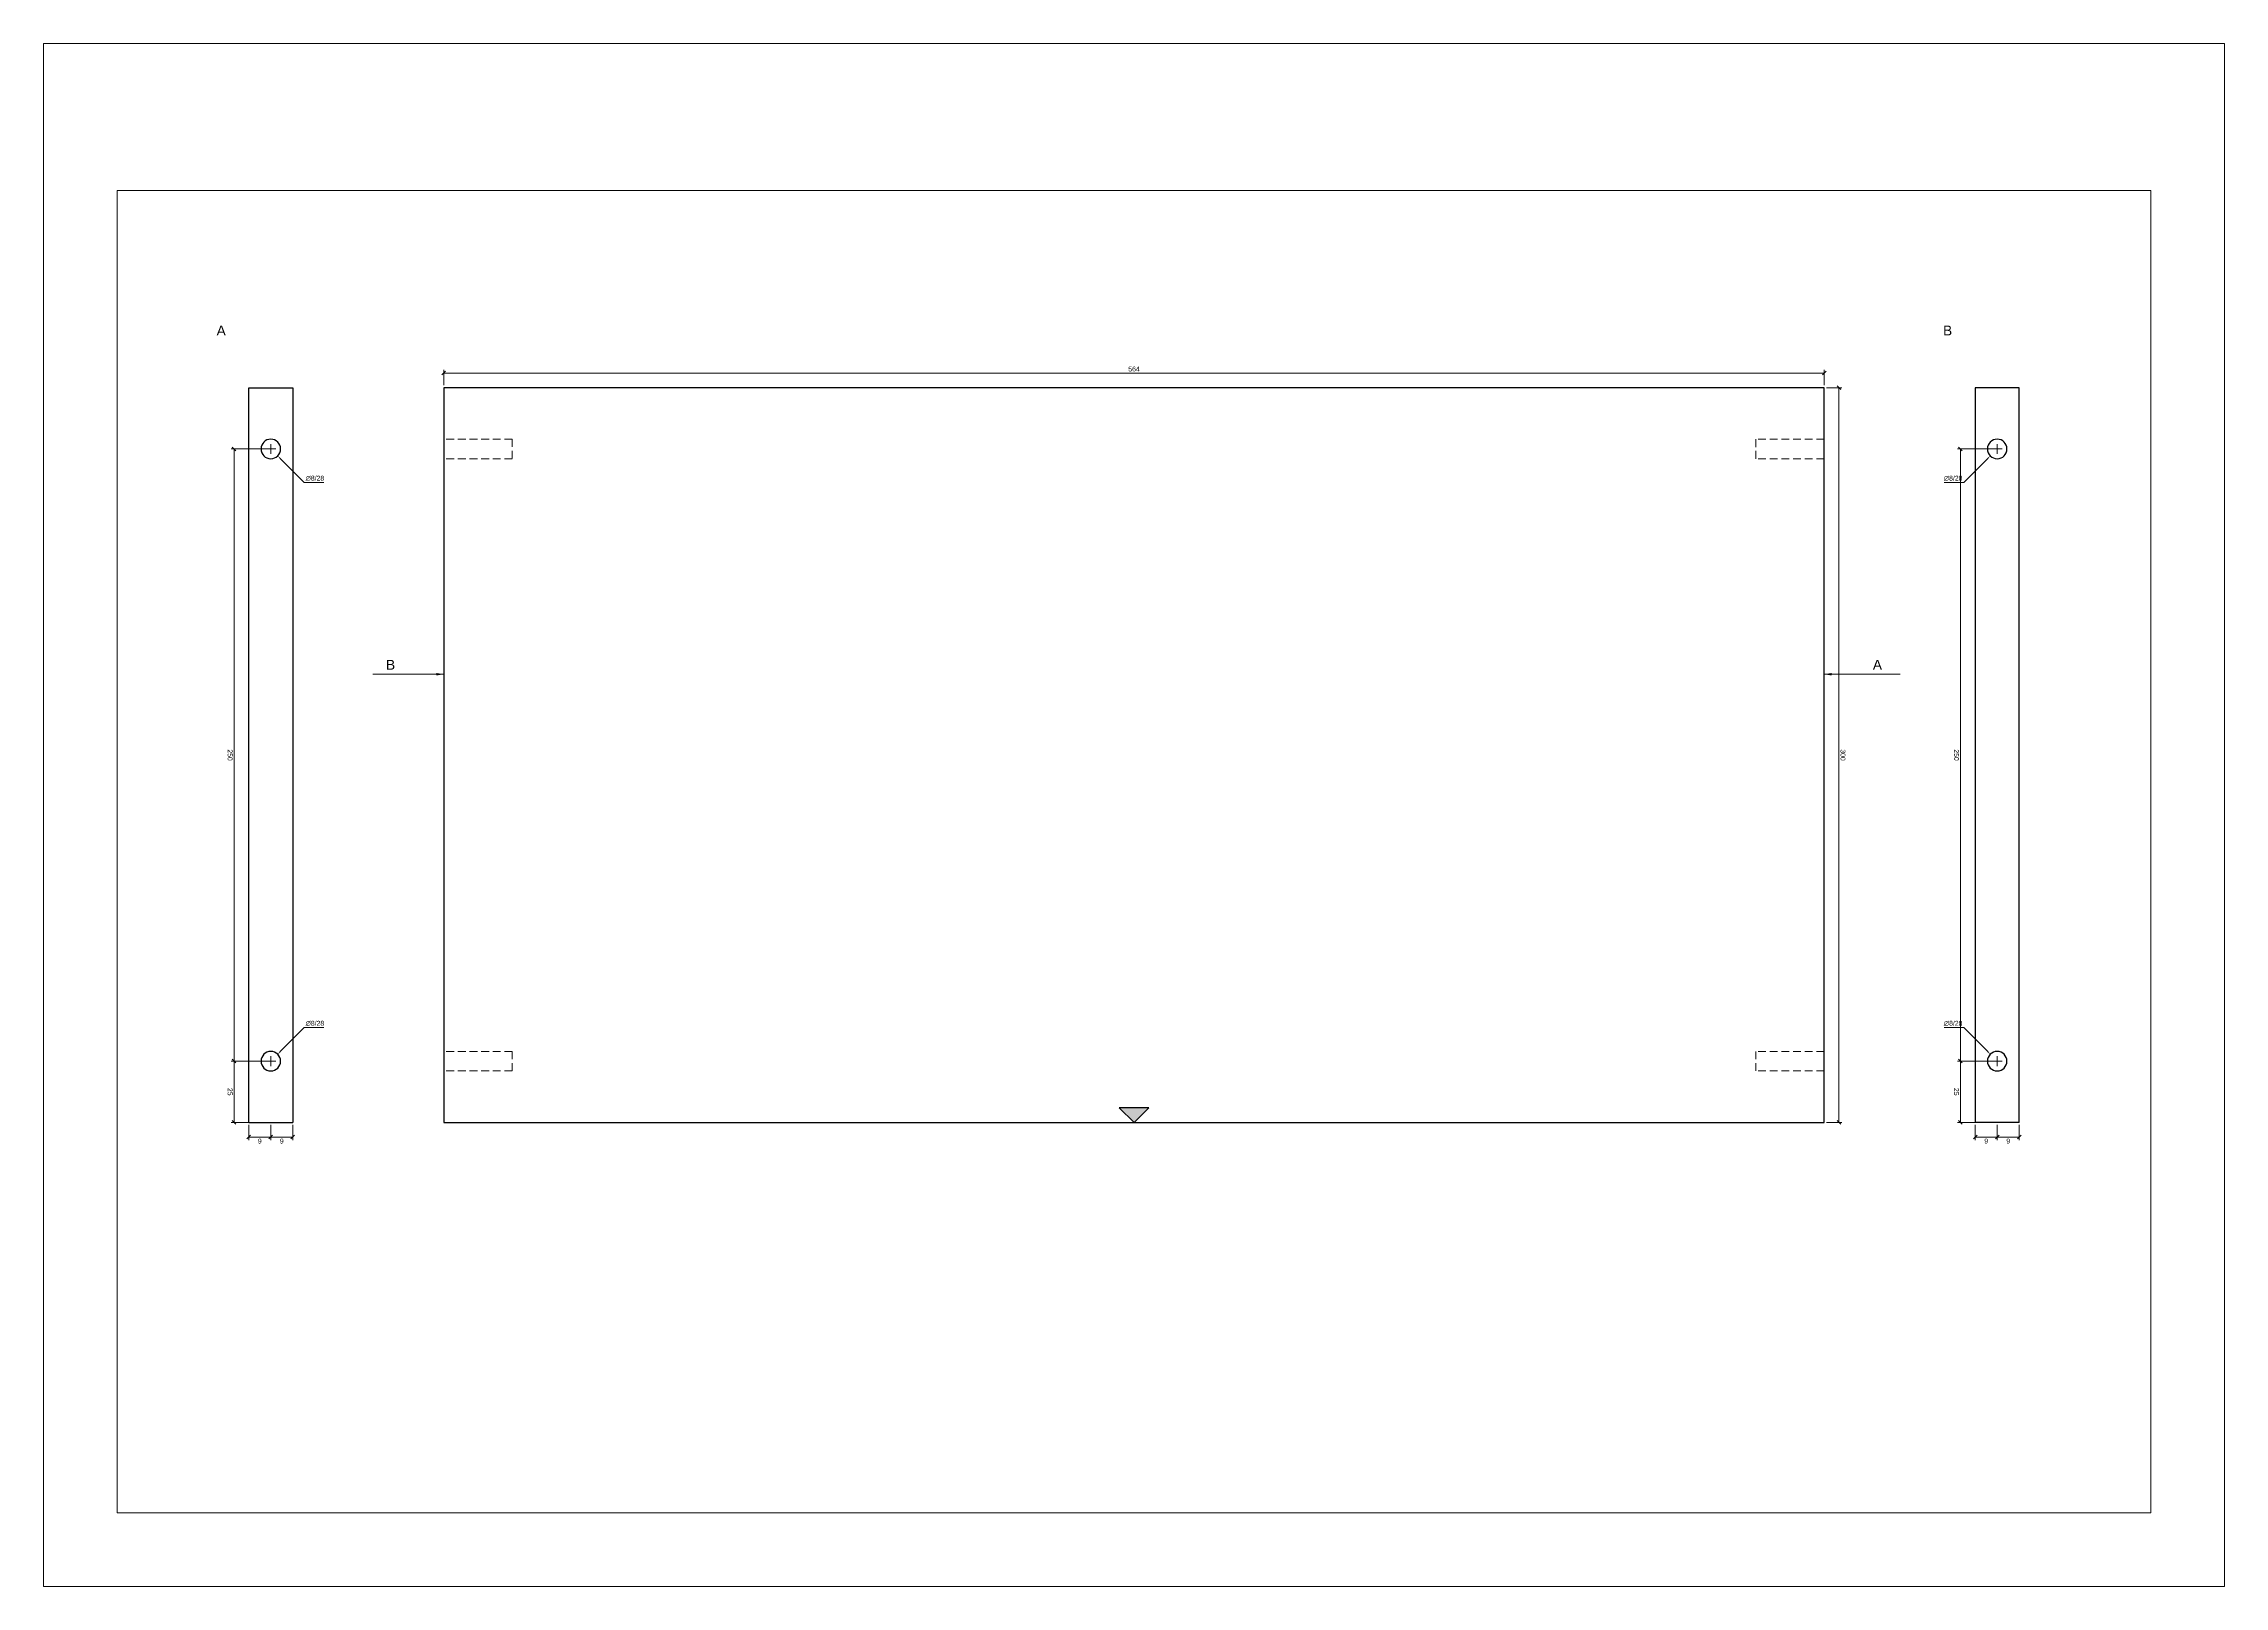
# Paper-space layout 'Cabinet top panel' of a CAD drawing. Header units: millimetres. Extents: x -2 to 889, y -2 to 628.
import ezdxf

# ---------------------------------------------------------------- set-up
doc = ezdxf.new("R2010")
doc.units = ezdxf.units.MM
doc.linetypes.add('HIDDEN2', pattern=[4.7625, 3.175, -1.5875])
doc.layers.get('0').update_dxf_attribs({"true_color": 0xc2c2ced6})
for name, color, linetype, true_color in [('New project_cabinet-001_Cabinet top panel_Machining group1_View from left', 1, 'Continuous', 0xc2ff0000), ('New project_cabinet-001_Cabinet top panel_Machining group1_View from right', 1, 'Continuous', 0xc2ff0000), ('New project_cabinet-001_Cabinet top panel_Machining group_View from left', 1, 'Continuous', 0xc2ff0000), ('New project_cabinet-001_Cabinet top panel_Machining group_View from right', 1, 'Continuous', 0xc2ff0000), ('New project_cabinet-001_Cabinet top panel_View from above', 1, 'Continuous', 0xc2ff0000), ('New project_cabinet-001_Cabinet top panel_View from left', 1, 'Continuous', 0xc2ff0000), ('New project_cabinet-001_Cabinet top panel_View from right', 1, 'Continuous', 0xc2ff0000)]:
    doc.layers.add(name, color=color, linetype=linetype, true_color=true_color)
doc.layers.add('TitleBlock', color=7, linetype='Continuous')
doc.styles.add('Blum_Dimension', font='arial.ttf', dxfattribs={"height": 2})
doc.styles.add('Blum_ViewInfo', font='arial.ttf', dxfattribs={"height": 4})
doc.dimstyles.new('Blum_Default', dxfattribs={"dimtxt": 2, "dimasz": 1.5, "dimexe": 1.25, "dimexo": 1, "dimtad": 1, "dimtxsty": 'Blum_Dimension', "dimblk": 'OBLIQUE', "dimcen": 2, "dimadec": 0, "dimazin": 2, "dimtfac": 1, "dimtix": 1, "dimtmove": 0, "dimatfit": 3, "dimfxl": 1, "dimlwd": 5, "dimlwe": 5, "dimarcsym": 0})
doc.dimstyles.new('Blum_Default$4', dxfattribs={"dimtxt": 2, "dimasz": 1.5, "dimexe": 1.25, "dimexo": 1, "dimtad": 1, "dimtih": 1, "dimtoh": 1, "dimtxsty": 'Blum_Dimension', "dimblk1": 'OBLIQUE', "dimsah": 1, "dimcen": 2, "dimadec": 0, "dimazin": 2, "dimtfac": 1, "dimtofl": 0, "dimtmove": 0, "dimatfit": 3, "dimfxl": 1, "dimlwd": 5, "dimlwe": 5, "dimarcsym": 0})
doc.dimstyles.new('Blum_ViewInfo', dxfattribs={"dimtxt": 4, "dimasz": 3, "dimexe": 1.25, "dimexo": 1, "dimtad": 1, "dimtxsty": 'Blum_ViewInfo', "dimblk": 'OBLIQUE', "dimcen": 0.09, "dimadec": 0, "dimazin": 2, "dimtfac": 1, "dimtofl": 0, "dimtmove": 0, "dimatfit": 2, "dimfxl": 1, "dimlwd": 20, "dimlwe": 20, "dimarcsym": 0})

# ---------------------------------------------------------------- blocks, each defined once
blk = doc.blocks.new('TitleBlock_Cabinet top panel')
at = {"layer": 'TitleBlock', "lineweight": 0}
for points in [[(-0.79, -0.79, 0), (-0.79, 209.21, 0), (296.21, 209.21, 0), (296.21, -0.79, 0)], [(9.21, 9.21, 0), (9.21, 189.21, 0), (286.21, 189.21, 0), (286.21, 9.21, 0)]]:
    blk.add_polyline3d(points, close=True, dxfattribs=at)
blk = doc.blocks.new('_Oblique')
at = {"color": 0, "linetype": 'ByBlock', "lineweight": -2}
blk.add_line((-0.5, -0.5), (0.5, 0.5), dxfattribs=at)
blk = doc.blocks.new('*D13')
at = {"layer": 'Defpoints', "color": 0, "lineweight": 0}
for p in [(75.44, 212.1), (90.44, 212.1), (90.44, 187.1)]:
    blk.add_point(p, dxfattribs=at)
at = {"layer": 'New project_cabinet-001_Cabinet top panel_View from right', "color": 0, "lineweight": 5}
for p, q in [((89.44, 212.1), (74.19, 212.1)), ((75.44, 187.1), (75.44, 212.1)), ((89.44, 187.1), (74.19, 187.1))]:
    blk.add_line(p, q, dxfattribs=at)
at = {"layer": 'New project_cabinet-001_Cabinet top panel_View from right', "color": 0, "lineweight": 5, "xscale": 1.5, "yscale": 1.5, "zscale": 1.5}
for p, rotation in [((75.44, 212.1), 90), ((75.44, 187.1), 270)]:
    blk.add_blockref('_Oblique', p, dxfattribs=dict(at, rotation=rotation))
at = {"layer": 'New project_cabinet-001_Cabinet top panel_View from right', "color": 0, "lineweight": 0, "insert": (73.79, 199.6), "char_height": 2, "attachment_point": 5, "rotation": 270, "style": 'Blum_Dimension'}
blk.add_mtext('25', dxfattribs=at)
blk = doc.blocks.new('*D16')
at = {"layer": 'Defpoints', "color": 0, "lineweight": 0}
for p in [(75.44, 462.1), (90.44, 462.1), (90.44, 212.1)]:
    blk.add_point(p, dxfattribs=at)
at = {"layer": 'New project_cabinet-001_Cabinet top panel_View from right', "color": 0, "lineweight": 5}
for p, q in [((89.44, 462.1), (74.19, 462.1)), ((75.44, 212.1), (75.44, 462.1)), ((89.44, 212.1), (74.19, 212.1))]:
    blk.add_line(p, q, dxfattribs=at)
at = {"layer": 'New project_cabinet-001_Cabinet top panel_View from right', "color": 0, "lineweight": 5, "xscale": 1.5, "yscale": 1.5, "zscale": 1.5}
for p, rotation in [((75.44, 462.1), 90), ((75.44, 212.1), 270)]:
    blk.add_blockref('_Oblique', p, dxfattribs=dict(at, rotation=rotation))
at = {"layer": 'New project_cabinet-001_Cabinet top panel_View from right', "color": 0, "lineweight": 0, "insert": (73.79, 337.1), "char_height": 2, "attachment_point": 5, "rotation": 270, "style": 'Blum_Dimension'}
blk.add_mtext('250', dxfattribs=at)
blk = doc.blocks.new('*D19')
at = {"layer": 'Defpoints', "color": 0, "lineweight": 0}
for p in [(81.44, 187.1), (90.44, 187.1), (90.44, 181.1)]:
    blk.add_point(p, dxfattribs=at)
at = {"layer": 'New project_cabinet-001_Cabinet top panel_View from right', "color": 0, "lineweight": 5}
for p, q in [((81.44, 186.1), (81.44, 179.85)), ((81.44, 181.1), (90.44, 181.1)), ((90.44, 186.1), (90.44, 179.85))]:
    blk.add_line(p, q, dxfattribs=at)
at = {"layer": 'New project_cabinet-001_Cabinet top panel_View from right', "color": 0, "lineweight": 5, "xscale": 1.5, "yscale": 1.5, "zscale": 1.5, "rotation": 180}
blk.add_blockref('_Oblique', (81.44, 181.1), dxfattribs=at)
at = {"layer": 'New project_cabinet-001_Cabinet top panel_View from right', "color": 0, "lineweight": 5, "xscale": 1.5, "yscale": 1.5, "zscale": 1.5}
blk.add_blockref('_Oblique', (90.44, 181.1), dxfattribs=at)
at = {"layer": 'New project_cabinet-001_Cabinet top panel_View from right', "color": 0, "lineweight": 0, "insert": (85.94, 179.45), "char_height": 2, "attachment_point": 5, "style": 'Blum_Dimension'}
blk.add_mtext('9', dxfattribs=at)
blk = doc.blocks.new('*D22')
at = {"layer": 'Defpoints', "color": 0, "lineweight": 0}
for p in [(90.44, 187.1), (99.44, 187.1), (99.44, 181.1)]:
    blk.add_point(p, dxfattribs=at)
at = {"layer": 'New project_cabinet-001_Cabinet top panel_View from right', "color": 0, "lineweight": 5}
for p, q in [((90.44, 186.1), (90.44, 179.85)), ((90.44, 181.1), (99.44, 181.1)), ((99.44, 186.1), (99.44, 179.85))]:
    blk.add_line(p, q, dxfattribs=at)
at = {"layer": 'New project_cabinet-001_Cabinet top panel_View from right', "color": 0, "lineweight": 5, "xscale": 1.5, "yscale": 1.5, "zscale": 1.5, "rotation": 180}
blk.add_blockref('_Oblique', (90.44, 181.1), dxfattribs=at)
at = {"layer": 'New project_cabinet-001_Cabinet top panel_View from right', "color": 0, "lineweight": 5, "xscale": 1.5, "yscale": 1.5, "zscale": 1.5}
blk.add_blockref('_Oblique', (99.44, 181.1), dxfattribs=at)
at = {"layer": 'New project_cabinet-001_Cabinet top panel_View from right', "color": 0, "lineweight": 0, "insert": (94.94, 179.45), "char_height": 2, "attachment_point": 5, "style": 'Blum_Dimension'}
blk.add_mtext('9', dxfattribs=at)
blk = doc.blocks.new('*D25')
at = {"layer": 'Defpoints', "color": 0, "lineweight": 0}
for p in [(93.26, 214.93), (87.61, 209.27)]:
    blk.add_point(p, dxfattribs=at)
at = {"layer": 'New project_cabinet-001_Cabinet top panel_Machining group_View from right', "color": 0, "lineweight": 5}
for p, q in [((104.14, 225.8), (94.33, 215.99)), ((112.14, 225.8), (104.14, 225.8)), ((90.44, 210.1), (90.44, 214.1)), ((88.44, 212.1), (92.44, 212.1))]:
    blk.add_line(p, q, dxfattribs=at)
at = {"layer": 'New project_cabinet-001_Cabinet top panel_Machining group_View from right', "color": 0, "lineweight": 0}
blk.add_solid([(94.15, 216.16), (94.5, 215.81), (93.26, 214.93)], dxfattribs=at)
at = {"layer": 'New project_cabinet-001_Cabinet top panel_Machining group_View from right', "color": 0, "lineweight": 0, "insert": (108.45, 227.5), "char_height": 2, "attachment_point": 5, "style": 'Blum_Dimension'}
blk.add_mtext('∅8/28', dxfattribs=at)
blk = doc.blocks.new('*D28')
at = {"layer": 'Defpoints', "color": 0, "lineweight": 0}
for p in [(87.61, 464.93), (93.26, 459.27)]:
    blk.add_point(p, dxfattribs=at)
at = {"layer": 'New project_cabinet-001_Cabinet top panel_Machining group1_View from right', "color": 0, "lineweight": 5}
for p, q in [((90.44, 460.1), (90.44, 464.1)), ((88.44, 462.1), (92.44, 462.1)), ((104.14, 448.4), (94.33, 458.21)), ((112.14, 448.4), (104.14, 448.4))]:
    blk.add_line(p, q, dxfattribs=at)
at = {"layer": 'New project_cabinet-001_Cabinet top panel_Machining group1_View from right', "color": 0, "lineweight": 0}
blk.add_solid([(94.5, 458.38), (94.15, 458.03), (93.26, 459.27)], dxfattribs=at)
at = {"layer": 'New project_cabinet-001_Cabinet top panel_Machining group1_View from right', "color": 0, "lineweight": 0, "insert": (108.45, 450.1), "char_height": 2, "attachment_point": 5, "style": 'Blum_Dimension'}
blk.add_mtext('∅8/28', dxfattribs=at)
blk = doc.blocks.new('*D31')
at = {"layer": 'Defpoints', "color": 0, "lineweight": 0}
for p in [(780.8, 212.1), (795.8, 212.1), (795.8, 187.1)]:
    blk.add_point(p, dxfattribs=at)
at = {"layer": 'New project_cabinet-001_Cabinet top panel_View from left', "color": 0, "lineweight": 5}
for p, q in [((794.8, 212.1), (779.55, 212.1)), ((780.8, 187.1), (780.8, 212.1)), ((794.8, 187.1), (779.55, 187.1))]:
    blk.add_line(p, q, dxfattribs=at)
at = {"layer": 'New project_cabinet-001_Cabinet top panel_View from left', "color": 0, "lineweight": 5, "xscale": 1.5, "yscale": 1.5, "zscale": 1.5}
for p, rotation in [((780.8, 212.1), 90), ((780.8, 187.1), 270)]:
    blk.add_blockref('_Oblique', p, dxfattribs=dict(at, rotation=rotation))
at = {"layer": 'New project_cabinet-001_Cabinet top panel_View from left', "color": 0, "lineweight": 0, "insert": (779.15, 199.6), "char_height": 2, "attachment_point": 5, "rotation": 270, "style": 'Blum_Dimension'}
blk.add_mtext('25', dxfattribs=at)
blk = doc.blocks.new('*D34')
at = {"layer": 'Defpoints', "color": 0, "lineweight": 0}
for p in [(780.8, 462.1), (795.8, 462.1), (795.8, 212.1)]:
    blk.add_point(p, dxfattribs=at)
at = {"layer": 'New project_cabinet-001_Cabinet top panel_View from left', "color": 0, "lineweight": 5}
for p, q in [((794.8, 462.1), (779.55, 462.1)), ((780.8, 212.1), (780.8, 462.1)), ((794.8, 212.1), (779.55, 212.1))]:
    blk.add_line(p, q, dxfattribs=at)
at = {"layer": 'New project_cabinet-001_Cabinet top panel_View from left', "color": 0, "lineweight": 5, "xscale": 1.5, "yscale": 1.5, "zscale": 1.5}
for p, rotation in [((780.8, 462.1), 90), ((780.8, 212.1), 270)]:
    blk.add_blockref('_Oblique', p, dxfattribs=dict(at, rotation=rotation))
at = {"layer": 'New project_cabinet-001_Cabinet top panel_View from left', "color": 0, "lineweight": 0, "insert": (779.15, 337.1), "char_height": 2, "attachment_point": 5, "rotation": 270, "style": 'Blum_Dimension'}
blk.add_mtext('250', dxfattribs=at)
blk = doc.blocks.new('*D37')
at = {"layer": 'Defpoints', "color": 0, "lineweight": 0}
for p in [(786.8, 187.1), (795.8, 187.1), (795.8, 181.1)]:
    blk.add_point(p, dxfattribs=at)
at = {"layer": 'New project_cabinet-001_Cabinet top panel_View from left', "color": 0, "lineweight": 5}
for p, q in [((786.8, 186.1), (786.8, 179.85)), ((786.8, 181.1), (795.8, 181.1)), ((795.8, 186.1), (795.8, 179.85))]:
    blk.add_line(p, q, dxfattribs=at)
at = {"layer": 'New project_cabinet-001_Cabinet top panel_View from left', "color": 0, "lineweight": 5, "xscale": 1.5, "yscale": 1.5, "zscale": 1.5, "rotation": 180}
blk.add_blockref('_Oblique', (786.8, 181.1), dxfattribs=at)
at = {"layer": 'New project_cabinet-001_Cabinet top panel_View from left', "color": 0, "lineweight": 5, "xscale": 1.5, "yscale": 1.5, "zscale": 1.5}
blk.add_blockref('_Oblique', (795.8, 181.1), dxfattribs=at)
at = {"layer": 'New project_cabinet-001_Cabinet top panel_View from left', "color": 0, "lineweight": 0, "insert": (791.3, 179.45), "char_height": 2, "attachment_point": 5, "style": 'Blum_Dimension'}
blk.add_mtext('9', dxfattribs=at)
blk = doc.blocks.new('*D40')
at = {"layer": 'Defpoints', "color": 0, "lineweight": 0}
for p in [(795.8, 187.1), (804.8, 187.1), (804.8, 181.1)]:
    blk.add_point(p, dxfattribs=at)
at = {"layer": 'New project_cabinet-001_Cabinet top panel_View from left', "color": 0, "lineweight": 5}
for p, q in [((795.8, 186.1), (795.8, 179.85)), ((795.8, 181.1), (804.8, 181.1)), ((804.8, 186.1), (804.8, 179.85))]:
    blk.add_line(p, q, dxfattribs=at)
at = {"layer": 'New project_cabinet-001_Cabinet top panel_View from left', "color": 0, "lineweight": 5, "xscale": 1.5, "yscale": 1.5, "zscale": 1.5, "rotation": 180}
blk.add_blockref('_Oblique', (795.8, 181.1), dxfattribs=at)
at = {"layer": 'New project_cabinet-001_Cabinet top panel_View from left', "color": 0, "lineweight": 5, "xscale": 1.5, "yscale": 1.5, "zscale": 1.5}
blk.add_blockref('_Oblique', (804.8, 181.1), dxfattribs=at)
at = {"layer": 'New project_cabinet-001_Cabinet top panel_View from left', "color": 0, "lineweight": 0, "insert": (800.3, 179.45), "char_height": 2, "attachment_point": 5, "style": 'Blum_Dimension'}
blk.add_mtext('9', dxfattribs=at)
blk = doc.blocks.new('*D43')
at = {"layer": 'Defpoints', "color": 0, "lineweight": 0}
for p in [(792.97, 214.93), (798.63, 209.27)]:
    blk.add_point(p, dxfattribs=at)
at = {"layer": 'New project_cabinet-001_Cabinet top panel_Machining group_View from left', "color": 0, "lineweight": 5}
for p, q in [((774.1, 225.8), (782.1, 225.8)), ((782.1, 225.8), (791.91, 215.99)), ((795.8, 210.1), (795.8, 214.1)), ((793.8, 212.1), (797.8, 212.1))]:
    blk.add_line(p, q, dxfattribs=at)
at = {"layer": 'New project_cabinet-001_Cabinet top panel_Machining group_View from left', "color": 0, "lineweight": 0}
blk.add_solid([(792.09, 216.16), (791.74, 215.81), (792.97, 214.93)], dxfattribs=at)
at = {"layer": 'New project_cabinet-001_Cabinet top panel_Machining group_View from left', "color": 0, "lineweight": 0, "insert": (777.79, 227.5), "char_height": 2, "attachment_point": 5, "style": 'Blum_Dimension'}
blk.add_mtext('∅8/28', dxfattribs=at)
blk = doc.blocks.new('*D46')
at = {"layer": 'Defpoints', "color": 0, "lineweight": 0}
for p in [(798.63, 464.93), (792.97, 459.27)]:
    blk.add_point(p, dxfattribs=at)
at = {"layer": 'New project_cabinet-001_Cabinet top panel_Machining group1_View from left', "color": 0, "lineweight": 5}
for p, q in [((795.8, 460.1), (795.8, 464.1)), ((782.1, 448.4), (791.91, 458.21)), ((793.8, 462.1), (797.8, 462.1)), ((774.1, 448.4), (782.1, 448.4))]:
    blk.add_line(p, q, dxfattribs=at)
at = {"layer": 'New project_cabinet-001_Cabinet top panel_Machining group1_View from left', "color": 0, "lineweight": 0}
blk.add_solid([(791.74, 458.38), (792.09, 458.03), (792.97, 459.27)], dxfattribs=at)
at = {"layer": 'New project_cabinet-001_Cabinet top panel_Machining group1_View from left', "color": 0, "lineweight": 0, "insert": (777.79, 450.1), "char_height": 2, "attachment_point": 5, "style": 'Blum_Dimension'}
blk.add_mtext('∅8/28', dxfattribs=at)
blk = doc.blocks.new('Blum_Trinagle_Filled')
h = blk.add_hatch(color=256)
h.dxf.hatch_style = 1
h.paths.add_polyline_path([(2, 2), (-2, 2), (0, 0)])
blk.add_lwpolyline([(0, 0), (2, 2), (-2, 2)], close=True)
blk = doc.blocks.new('*D49')
at = {"layer": 'Defpoints', "color": 0, "lineweight": 0}
for p in [(725.12, 493.1), (161.12, 487.1), (725.12, 487.1)]:
    blk.add_point(p, dxfattribs=at)
at = {"layer": 'New project_cabinet-001_Cabinet top panel_View from above', "color": 0, "lineweight": 5}
for p, q in [((161.12, 488.1), (161.12, 494.35)), ((161.12, 493.1), (725.12, 493.1)), ((725.12, 488.1), (725.12, 494.35))]:
    blk.add_line(p, q, dxfattribs=at)
at = {"layer": 'New project_cabinet-001_Cabinet top panel_View from above', "color": 0, "lineweight": 5, "xscale": 1.5, "yscale": 1.5, "zscale": 1.5, "rotation": 180}
blk.add_blockref('_Oblique', (161.12, 493.1), dxfattribs=at)
at = {"layer": 'New project_cabinet-001_Cabinet top panel_View from above', "color": 0, "lineweight": 5, "xscale": 1.5, "yscale": 1.5, "zscale": 1.5}
blk.add_blockref('_Oblique', (725.12, 493.1), dxfattribs=at)
at = {"layer": 'New project_cabinet-001_Cabinet top panel_View from above', "color": 0, "lineweight": 0, "insert": (443.12, 494.74), "char_height": 2, "attachment_point": 5, "style": 'Blum_Dimension'}
blk.add_mtext('564', dxfattribs=at)
blk = doc.blocks.new('*D52')
at = {"layer": 'Defpoints', "color": 0, "lineweight": 0}
for p in [(725.12, 487.1), (731.12, 487.1), (725.12, 187.1)]:
    blk.add_point(p, dxfattribs=at)
at = {"layer": 'New project_cabinet-001_Cabinet top panel_View from above', "color": 0, "lineweight": 5}
for p, q in [((726.12, 487.1), (732.37, 487.1)), ((731.12, 187.1), (731.12, 487.1)), ((726.12, 187.1), (732.37, 187.1))]:
    blk.add_line(p, q, dxfattribs=at)
at = {"layer": 'New project_cabinet-001_Cabinet top panel_View from above', "color": 0, "lineweight": 5, "xscale": 1.5, "yscale": 1.5, "zscale": 1.5}
for p, rotation in [((731.12, 487.1), 90), ((731.12, 187.1), 270)]:
    blk.add_blockref('_Oblique', p, dxfattribs=dict(at, rotation=rotation))
at = {"layer": 'New project_cabinet-001_Cabinet top panel_View from above', "color": 0, "lineweight": 0, "insert": (732.77, 337.1), "char_height": 2, "attachment_point": 5, "rotation": 270, "style": 'Blum_Dimension'}
blk.add_mtext('300', dxfattribs=at)

psp = doc.layouts.new('Cabinet top panel')

# ---------------------------------------------------------------- linework, layer by layer
at = {"linetype": 'Continuous', "lineweight": 30}
for p, q in [((81.436, 187.097), (81.436, 487.097)), ((81.436, 487.097), (99.436, 487.097)), ((99.436, 487.097), (99.436, 187.097)), ((161.119, 487.097), (161.119, 466.097)), ((725.119, 487.097), (161.119, 487.097)), ((725.119, 466.097), (725.119, 487.097)), ((786.801, 487.097), (786.801, 187.097)), ((804.801, 487.097), (786.801, 487.097)), ((804.801, 187.097), (804.801, 487.097)), ((161.119, 466.097), (161.119, 458.097)), ((725.119, 458.097), (725.119, 466.097)), ((161.119, 458.097), (161.119, 216.097)), ((725.119, 216.097), (725.119, 458.097)), ((161.119, 216.097), (161.119, 208.097)), ((725.119, 208.097), (725.119, 216.097)), ((161.119, 208.097), (161.119, 187.097)), ((725.119, 187.097), (725.119, 208.097)), ((81.436, 187.097), (99.436, 187.097)), ((161.119, 187.097), (725.119, 187.097)), ((804.801, 187.097), (786.801, 187.097))]:
    psp.add_line(p, q, dxfattribs=at)
at = {"linetype": 'HIDDEN2', "lineweight": 5}
for p, q in [((189.119, 466.097), (161.119, 466.097)), ((189.119, 466.097), (189.119, 458.097)), ((725.119, 466.097), (697.119, 466.097)), ((697.119, 458.097), (697.119, 466.097)), ((189.119, 458.097), (161.119, 458.097)), ((725.119, 458.097), (697.119, 458.097)), ((189.119, 216.097), (161.119, 216.097)), ((189.119, 216.097), (189.119, 208.097)), ((725.119, 216.097), (697.119, 216.097)), ((697.119, 208.097), (697.119, 216.097)), ((189.119, 208.097), (161.119, 208.097)), ((725.119, 208.097), (697.119, 208.097))]:
    psp.add_line(p, q, dxfattribs=at)
at = {"linetype": 'Continuous', "lineweight": 30, "extrusion": (0, 0, -1)}
for centre in [(-90.436, 462.097), (-795.801, 462.097), (-90.436, 212.097), (-795.801, 212.097)]:
    psp.add_circle(centre, 4, dxfattribs=at)

# ---------------------------------------------------------------- block references
at = {"lineweight": 0, "xscale": 3, "yscale": 3, "zscale": 3}
psp.add_blockref('TitleBlock_Cabinet top panel', (0, 0), dxfattribs=at)
at = {"layer": 'New project_cabinet-001_Cabinet top panel_View from above', "lineweight": 0, "xscale": 3, "yscale": 3, "zscale": 3}
psp.add_blockref('Blum_Trinagle_Filled', (443.119, 187.097), dxfattribs=at)

# ---------------------------------------------------------------- texts
at = {"lineweight": 0, "char_height": 4, "style": 'Blum_ViewInfo'}
for s, insert, attachment_point in [('A', (68.311, 508.472), 7), ('B', (773.676, 508.472), 7), ('B', (141.244, 371.972), 9), ('A', (744.994, 371.972), 7)]:
    psp.add_mtext(s, dxfattribs=dict(at, insert=insert, attachment_point=attachment_point))

# ---------------------------------------------------------------- dimensions: what is measured, and where the dimension line sits
at = {"layer": 'New project_cabinet-001_Cabinet top panel_Machining group1_View from left', "lineweight": 0}
dim = psp.add_diameter_dim_2p(p1=(798.63, 464.925), p2=(792.973, 459.268), dimstyle='Blum_Default$4', override={"dimscale": 0, "dimpost": '/28'}, dxfattribs=at)
dim.commit()
dim.dimension.update_dxf_attribs({"geometry": '*D46', "text_midpoint": (777.788, 448.396), "dimtype": 163})
at = {"layer": 'New project_cabinet-001_Cabinet top panel_Machining group1_View from right', "lineweight": 0}
dim = psp.add_diameter_dim_2p(p1=(87.608, 464.925), p2=(93.265, 459.268), dimstyle='Blum_Default$4', override={"dimscale": 0, "dimpost": '/28'}, dxfattribs=at)
dim.commit()
dim.dimension.update_dxf_attribs({"geometry": '*D28', "text_midpoint": (108.449, 448.396), "dimtype": 163})
at = {"layer": 'New project_cabinet-001_Cabinet top panel_Machining group_View from left', "lineweight": 0}
dim = psp.add_diameter_dim_2p(p1=(798.63, 209.268), p2=(792.973, 214.925), dimstyle='Blum_Default$4', override={"dimscale": 0, "dimpost": '/28'}, dxfattribs=at)
dim.commit()
dim.dimension.update_dxf_attribs({"geometry": '*D43', "text_midpoint": (777.788, 225.797), "dimtype": 163})
at = {"layer": 'New project_cabinet-001_Cabinet top panel_Machining group_View from right', "lineweight": 0}
dim = psp.add_diameter_dim_2p(p1=(87.608, 209.268), p2=(93.265, 214.925), dimstyle='Blum_Default$4', override={"dimscale": 0, "dimpost": '/28'}, dxfattribs=at)
dim.commit()
dim.dimension.update_dxf_attribs({"geometry": '*D25', "text_midpoint": (108.449, 225.797), "dimtype": 163})
at = {"layer": 'New project_cabinet-001_Cabinet top panel_View from above', "lineweight": 0}
dim = psp.add_linear_dim(base=(725.119, 493.097), p1=(161.119, 487.097), p2=(725.119, 487.097), dimstyle='Blum_Default', override={"dimscale": 0}, dxfattribs=at)
dim.commit()
dim.dimension.update_dxf_attribs({"geometry": '*D49', "text_midpoint": (443.119, 494.743)})
dim = psp.add_linear_dim(base=(731.119, 487.097), p1=(725.119, 187.097), p2=(725.119, 487.097), angle=90, dimstyle='Blum_Default', override={"dimscale": 0}, dxfattribs=at)
dim.commit()
dim.dimension.update_dxf_attribs({"geometry": '*D52', "text_midpoint": (732.766, 337.097)})
at = {"layer": 'New project_cabinet-001_Cabinet top panel_View from left', "lineweight": 0}
for base, p1, p2, picture, middle in [((780.801, 462.097), (795.801, 212.097), (795.801, 462.097), '*D34', (779.155, 337.097)), ((780.801, 212.097), (795.801, 187.097), (795.801, 212.097), '*D31', (779.155, 199.597))]:
    dim = psp.add_linear_dim(base=base, p1=p1, p2=p2, angle=90, dimstyle='Blum_Default', override={"dimscale": 0, "dimtad": 4}, dxfattribs=at)
    dim.commit()
    dim.dimension.update_dxf_attribs({"geometry": picture, "text_midpoint": middle})
for base, p1, p2, picture, middle in [((795.801, 181.097), (786.801, 187.097), (795.801, 187.097), '*D37', (791.301, 179.45)), ((804.801, 181.097), (795.801, 187.097), (804.801, 187.097), '*D40', (800.301, 179.45))]:
    dim = psp.add_linear_dim(base=base, p1=p1, p2=p2, dimstyle='Blum_Default', override={"dimscale": 0, "dimtad": 4}, dxfattribs=at)
    dim.commit()
    dim.dimension.update_dxf_attribs({"geometry": picture, "text_midpoint": middle})
at = {"layer": 'New project_cabinet-001_Cabinet top panel_View from right', "lineweight": 0}
for base, p1, p2, picture, middle in [((75.436, 462.097), (90.436, 212.097), (90.436, 462.097), '*D16', (73.79, 337.097)), ((75.436, 212.097), (90.436, 187.097), (90.436, 212.097), '*D13', (73.79, 199.597))]:
    dim = psp.add_linear_dim(base=base, p1=p1, p2=p2, angle=90, dimstyle='Blum_Default', override={"dimscale": 0, "dimtad": 4}, dxfattribs=at)
    dim.commit()
    dim.dimension.update_dxf_attribs({"geometry": picture, "text_midpoint": middle})
for base, p1, p2, picture, middle in [((90.436, 181.097), (81.436, 187.097), (90.436, 187.097), '*D19', (85.936, 179.45)), ((99.436, 181.097), (90.436, 187.097), (99.436, 187.097), '*D22', (94.936, 179.45))]:
    dim = psp.add_linear_dim(base=base, p1=p1, p2=p2, dimstyle='Blum_Default', override={"dimscale": 0, "dimtad": 4}, dxfattribs=at)
    dim.commit()
    dim.dimension.update_dxf_attribs({"geometry": picture, "text_midpoint": middle})

# ---------------------------------------------------------------- leaders
at = {"lineweight": 0}
for points in [[(161.119, 370.097), (132.182, 370.097)], [(725.119, 370.097), (756.2, 370.097)]]:
    psp.add_leader(points, dimstyle='Blum_ViewInfo', override={"dimscale": 0}, dxfattribs=at)

doc.saveas('drawing.dxf')
